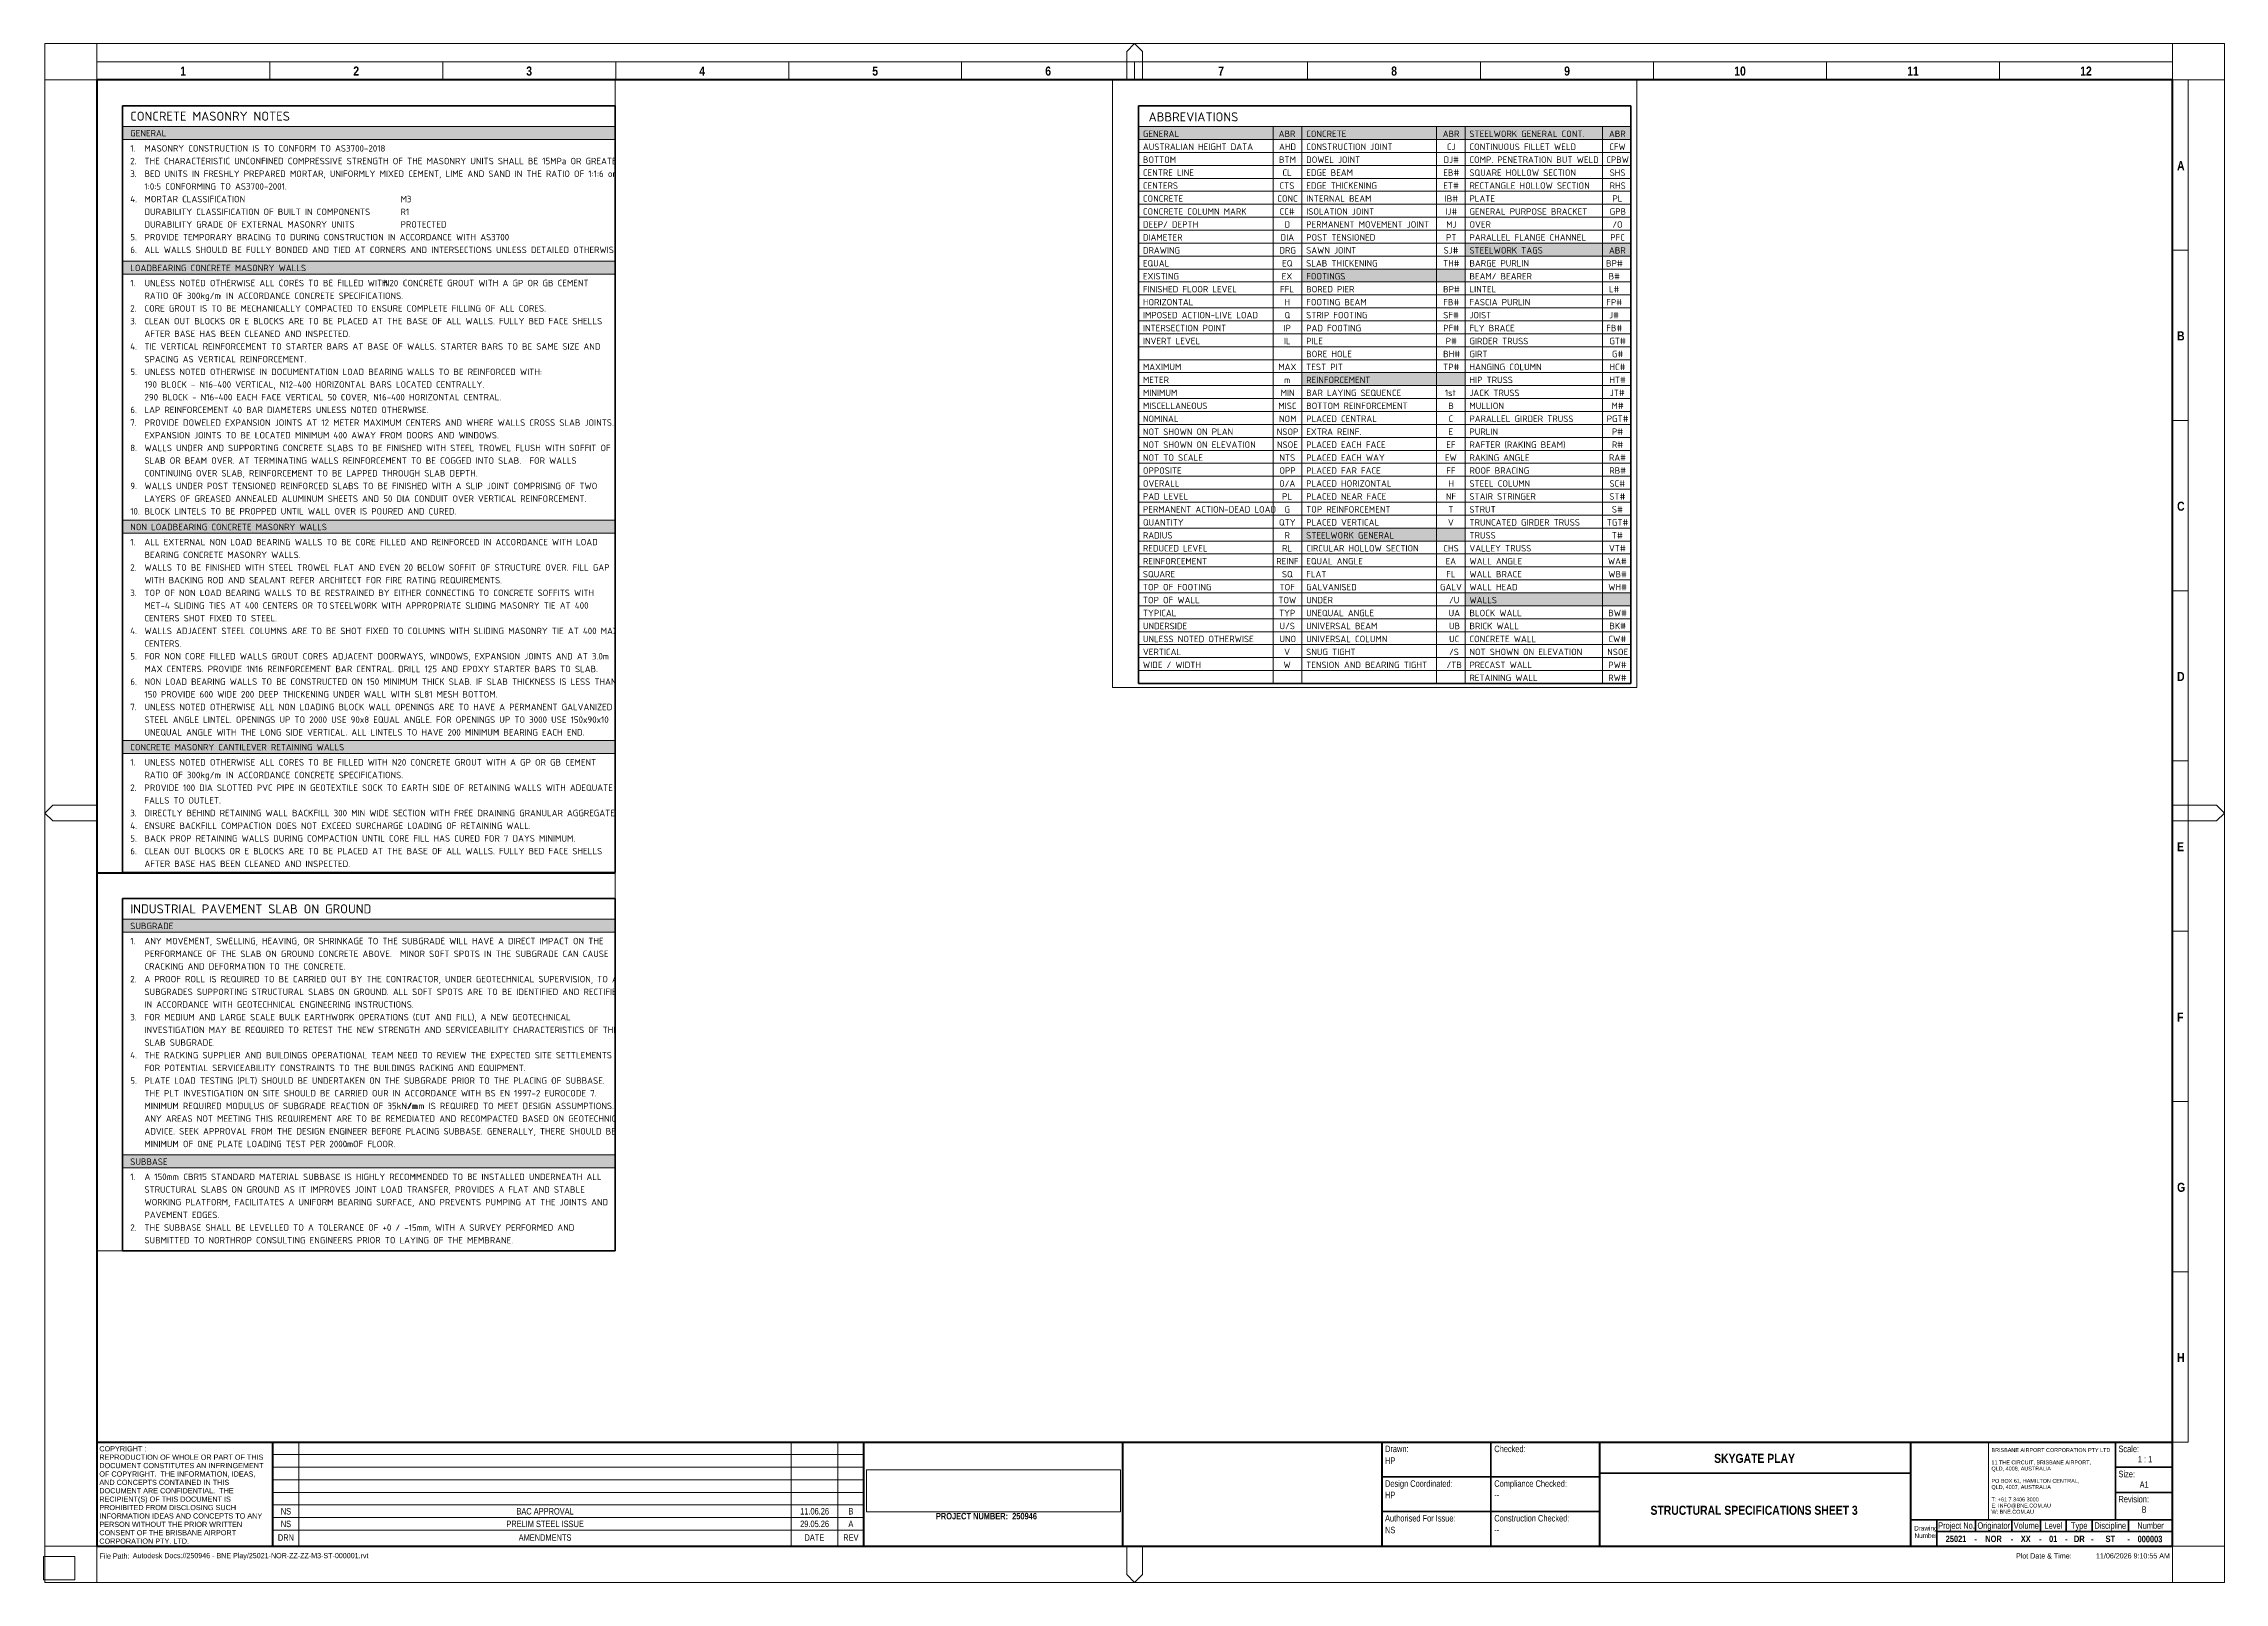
# Paper-space layout 'Layout1' of a CAD drawing. Header units: millimetres. Extents: x 0 to 841, y -1 to 593.
# The model-space entities are those that its viewports show. They can reach past a viewport. Long polylines and large blocks are cut down to what shows.
import ezdxf

# ---------------------------------------------------------------- set-up
doc = ezdxf.new("R2010")
doc.units = ezdxf.units.MM
doc.linetypes.add('Dash', pattern=[7, 5, -2])
for name, color, linetype, lineweight in [('A-000-T_TEXT', 231, 'Continuous', 13), ('A-010-M_LINE', 90, 'Continuous', 13), ('A-010-M_LINE-T', 151, 'Continuous', 13), ('Z-000-P_SCHED', 231, 'Continuous', 13), ('Z-020-M_TITLE_BLOCK', 6, 'Continuous', 18), ('Z-020-M_TITLE_BLOCK_M', 33, 'Continuous', 35), ('Z-020-M_TITLE_BLOCK_T', 151, 'Continuous', 18), ('Z-020-M_TITLE_BLOCK_W', 214, 'Continuous', 70), ('Z-060-M_DETAIL', 92, 'Continuous', 25), ('Z-200_P_REF_PLANE', 111, 'Dash', 13)]:
    doc.layers.add(name, color=color, linetype=linetype, lineweight=lineweight)
doc.layers.add('Z-010_P_VIEWPORT', color=71, linetype='Continuous')
doc.styles.add('Arial', font='arial.ttf', dxfattribs={"height": 2})
doc.styles.add('Arial Narrow', font='ARIALN.TTF', dxfattribs={"height": 2.5})
doc.styles.add('Arial Narrow_1', font='ARIALN.TTF', dxfattribs={"height": 1.8})
doc.styles.add('Arial Narrow_2', font='ARIALN.TTF', dxfattribs={"height": 2})
doc.styles.add('Arial Narrow_B', font='ARIALNB.TTF', dxfattribs={"height": 3.5})
doc.styles.add('Arial Narrow_B_1', font='ARIALNB.TTF', dxfattribs={"height": 2.5})
doc.styles.add('Arial_1', font='arial.ttf', dxfattribs={"height": 1.5})
doc.styles.add('ISOCPEUR', font='isocpeur.ttf', dxfattribs={"height": 2.5})
doc.styles.add('ISOCPEUR_1', font='isocpeur.ttf', dxfattribs={"height": 1.25})
doc.styles.add('ISOCPEUR_B', font='', dxfattribs={"height": 2.5})
doc.styles.add('ISOCPEUR_B_1', font='', dxfattribs={"height": 3.5})
doc.styles.get('ISOCPEUR_B').set_extended_font_data('ISOCPEUR', bold=True)
doc.styles.get('ISOCPEUR_B_1').set_extended_font_data('ISOCPEUR', bold=True)
picture_1 = doc.add_image_def('image1.jpg', size_in_pixel=(1878, 311))
picture_2 = doc.add_image_def('image2.png', size_in_pixel=(3200, 3200))

psp = doc.layouts.get("Layout1")

# ---------------------------------------------------------------- texts
at = {"layer": 'Z-000-P_SCHED', "char_height": 2.5, "attachment_point": 2, "line_spacing_factor": 0.974696, "style": 'Arial Narrow'}
for s, insert, width in [('NS', (93.5, 27.71), 4.7896), ('BAC APPROVAL', (193.5, 27.71), 26.6191), ('11.06.26', (297.5, 27.71), 13.3249), ('B', (311.5, 27.71), 2.3027), ('NS', (93.5, 22.85), 4.7896), ('PRELIM STEEL ISSUE', (193.5, 22.85), 36.0141), ('29.05.26', (297.5, 22.85), 13.3249), ('A', (311.5, 22.85), 2.3027)]:
    psp.add_mtext(s, dxfattribs=dict(at, insert=insert, width=width))
at = {"layer": 'Z-020-M_TITLE_BLOCK', "lineweight": 13, "attachment_point": 1}
for s, insert, char_height, width, style in [('HP', (517.62, 47.24), 2.5, 4.8101, 'Arial Narrow'), ('SKYGATE PLAY', (644.61, 48.63), 3.5, 38.3207, 'Arial Narrow_B'), (' 1 : 1', (807.33, 47.8), 2.5, 7.6962, 'Arial Narrow'), ('HP', (517.62, 34), 2.5, 4.8101, 'Arial Narrow'), ('PROJECT NUMBER:  250946', (344.32, 25.83), 2.5, 47.1392, 'Arial Narrow_B_1'), ('--', (559.78, 34), 2.5, 2.2447, 'Arial Narrow'), ('STRUCTURAL SPECIFICATIONS SHEET 3', (620.05, 28.6), 3.5, 98.1266, 'Arial Narrow_B'), ('B', (809.55, 28.39), 2.5, 2.3249, 'Arial Narrow'), ('NS', (517.62, 20.48), 2.5, 4.8101, 'Arial Narrow'), ('--', (559.78, 20.48), 2.5, 2.2447, 'Arial Narrow'), ('25021', (733.97, 17.06), 2.5, 9.6202, 'Arial Narrow_B_1'), ('NOR', (749.24, 17.06), 2.5, 7.6962, 'Arial Narrow_B_1'), ('XX', (762.93, 17.06), 2.5, 4.6498, 'Arial Narrow_B_1'), ('01', (773.86, 17.06), 2.5, 3.8481, 'Arial Narrow_B_1'), ('DR', (783.44, 17.06), 2.5, 4.9705, 'Arial Narrow_B_1'), ('ST', (795.65, 17.06), 2.5, 4.4894, 'Arial Narrow_B_1'), ('000003', (808.01, 16.99), 2.5, 11.5443, 'Arial Narrow_B_1')]:
    psp.add_mtext(s, dxfattribs=dict(at, insert=insert, char_height=char_height, width=width, style=style))
at = {"layer": 'Z-020-M_TITLE_BLOCK', "lineweight": 13, "char_height": 2, "line_spacing_factor": 0.974696, "style": 'Arial Narrow_2'}
for s, insert, width, attachment_point in [('Autodesk Docs://250946 - BNE Play/25021-NOR-ZZ-ZZ-M3-ST-000001.rvt', (34.39, 10.34), 91.1453, 1), ('11/06/2026 9:10:55 AM', (820.48, 10.26), 28.5151, 3)]:
    psp.add_mtext(s, dxfattribs=dict(at, insert=insert, width=width, attachment_point=attachment_point))

msp = doc.modelspace()

# ---------------------------------------------------------------- texts
at = {"layer": 'A-000-T_TEXT', "color": 7, "lineweight": 18, "attachment_point": 1}
for s, insert, char_height, width, style in [('CONCRETE MASONRY NOTES', (2042.76, 4045.76), 3.5, 74.6371, 'ISOCPEUR_B_1'), ('INDUSTRIAL PAVEMENT SLAB ON GROUND', (2262.76, 4045.76), 3.5, 112.1561, 'ISOCPEUR_B_1'), ('1.', (2042.76, 4032.83), 2.5, 6.6546, 'ISOCPEUR'), ('GENERAL', (2042.76, 4038.68), 2.5, 16.9958, 'ISOCPEUR_B'), ('MASONRY CONSTRUCTION IS TO CONFORM TO AS3700-2018', (2048.25, 4032.83), 2.5, 109.27, 'ISOCPEUR'), ('1.', (2262.76, 4032.83), 2.5, 6.6546, 'ISOCPEUR'), ('SUBGRADE', (2262.76, 4038.68), 2.5, 19.962, 'ISOCPEUR_B'), ('ANY MOVEMENT, SWELLING, HEAVING, OR SHRINKAGE TO THE SUBGRADE WILL HAVE A DIRECT IMPACT ON THE ', (2268.25, 4032.83), 2.5, 208.8396, 'ISOCPEUR'), ('2.', (2042.76, 4027.93), 2.5, 6.6546, 'ISOCPEUR'), ('3.', (2042.76, 4023.04), 2.5, 6.6546, 'ISOCPEUR'), ('THE CHARACTERISTIC UNCONFINED COMPRESSIVE STRENGTH OF THE MASONRY UNITS SHALL BE 15MPa OR GREATER.', (2048.25, 4027.93), 2.5, 216.5358, 'ISOCPEUR'), ('BED UNITS IN FRESHLY PREPARED MORTAR, UNIFORMLY MIXED CEMENT, LIME AND SAND IN THE RATIO OF 1:1:6 or ', (2048.25, 4023.04), 2.5, 213.8902, 'ISOCPEUR'), ('PERFORMANCE OF THE SLAB ON GROUND CONCRETE ABOVE.  MINOR SOFT SPOTS IN THE SUBGRADE CAN CAUSE ', (2268.25, 4027.93), 2.5, 210.5231, 'ISOCPEUR'), ('CRACKING AND DEFORMATION TO THE CONCRETE.', (2268.25, 4023.04), 2.5, 90.3502, 'ISOCPEUR'), ('1:0:5 CONFORMING TO AS3700-2001.', (2048.25, 4018.14), 2.5, 65.1772, 'ISOCPEUR'), ('2.', (2262.76, 4018.14), 2.5, 6.6546, 'ISOCPEUR'), ('A PROOF ROLL IS REQUIRED TO BE CARRIED OUT BY THE CONTRACTOR, UNDER GEOTECHNICAL SUPERVISION, TO ALL ', (2268.25, 4018.14), 2.5, 217.3375, 'ISOCPEUR'), ('4.', (2042.76, 4013.25), 2.5, 6.6546, 'ISOCPEUR'), ('MORTAR CLASSIFICATION ', (2048.25, 4013.25), 2.5, 47.5401, 'ISOCPEUR'), ('DURABILITY CLASSIFICATION OF BUILT IN COMPONENTS ', (2048.25, 4008.35), 2.5, 103.2574, 'ISOCPEUR'), ('^I^I^I^I^I^I^I^I^I^I^I', (2087.47, 4013.25), 2.5, 72.232, 'ISOCPEUR'), ('^I^I^I', (2133.44, 4008.35), 2.5, 16.5148, 'ISOCPEUR'), ('M3', (2147.07, 4013.25), 2.5, 4.8903, 'ISOCPEUR'), ('R1', (2147.07, 4008.35), 2.5, 3.9283, 'ISOCPEUR'), ('SUBGRADES SUPPORTING STRUCTURAL SLABS ON GROUND. ALL SOFT SPOTS ARE TO BE IDENTIFIED AND RECTIFIED ', (2268.25, 4013.25), 2.5, 217.097, 'ISOCPEUR'), ('IN ACCORDANCE WITH GEOTECHNICAL ENGINEERING INSTRUCTIONS.', (2268.25, 4008.35), 2.5, 120.8945, 'ISOCPEUR'), ('5.', (2042.76, 3998.56), 2.5, 6.6546, 'ISOCPEUR'), ('DURABILITY GRADE OF EXTERNAL MASONRY UNITS', (2048.25, 4003.46), 2.5, 94.7595, 'ISOCPEUR'), ('PROVIDE TEMPORARY BRACING TO DURING CONSTRUCTION IN ACCORDANCE WITH AS3700', (2048.25, 3998.56), 2.5, 164.1856, 'ISOCPEUR'), ('^I^I^I^I', (2126.43, 4003.46), 2.5, 25.0126, 'ISOCPEUR'), ('PROTECTED', (2147.07, 4003.46), 2.5, 20.924, 'ISOCPEUR'), ('3.', (2262.76, 4003.46), 2.5, 6.6546, 'ISOCPEUR'), ('FOR MEDIUM AND LARGE SCALE BULK EARTHWORK OPERATIONS (CUT AND FILL), A NEW GEOTECHNICAL ', (2268.25, 4003.46), 2.5, 194.2489, 'ISOCPEUR'), ('INVESTIGATION MAY BE REQUIRED TO RETEST THE NEW STRENGTH AND SERVICEABILITY CHARACTERISTICS OF THE ', (2268.25, 3998.56), 2.5, 216.4556, 'ISOCPEUR'), ('6.', (2042.76, 3993.67), 2.5, 6.6546, 'ISOCPEUR'), ('ALL WALLS SHOULD BE FULLY BONDED AND TIED AT CORNERS AND INTERSECTIONS UNLESS DETAILED OTHERWISE.', (2048.25, 3993.67), 2.5, 214.9324, 'ISOCPEUR'), ('4.', (2262.76, 3988.77), 2.5, 6.6546, 'ISOCPEUR'), ('SLAB SUBGRADE.', (2268.25, 3993.67), 2.5, 31.7468, 'ISOCPEUR'), ('THE RACKING SUPPLIER AND BUILDINGS OPERATIONAL TEAM NEED TO REVIEW THE EXPECTED SITE SETTLEMENTS ', (2268.25, 3988.77), 2.5, 213.329, 'ISOCPEUR'), ('1.', (2042.76, 3980.83), 2.5, 6.6546, 'ISOCPEUR'), ('LOADBEARING CONCRETE MASONRY WALLS', (2042.76, 3986.68), 2.5, 82.2531, 'ISOCPEUR_B'), ('UNLESS NOTED OTHERWISE ALL CORES TO BE FILLED WITH ', (2048.25, 3980.83), 2.5, 111.9156, 'ISOCPEUR'), ('N20', (2140.59, 3980.83), 2.5, 6.9747, 'ISOCPEUR_B'), (' CONCRETE GROUT WITH A GP OR GB CEMENT ', (2146.34, 3980.83), 2.5, 87.1434, 'ISOCPEUR'), ('FOR POTENTIAL SERVICEABILITY CONSTRAINTS TO THE BUILDINGS RACKING AND EQUIPMENT.', (2268.25, 3983.88), 2.5, 171.5611, 'ISOCPEUR'), ('RATIO OF 300kg/m', (2048.25, 3975.93), 2.5, 34.7932, 'ISOCPEUR'), ('3', (2076.96, 3974.93), 1.25, 1.443, 'ISOCPEUR_1'), (' IN ACCORDANCE CONCRETE SPECIFICATIONS. ', (2078.15, 3975.93), 2.5, 83.8565, 'ISOCPEUR'), ('5.', (2262.76, 3978.98), 2.5, 6.6546, 'ISOCPEUR'), ('THE PLT INVESTIGATION ON SITE SHOULD BE CARRIED OUR IN ACCORDANCE WITH BS EN 1997-2 EUROCODE 7. ', (2268.25, 3974.09), 2.5, 205.5527, 'ISOCPEUR'), ('PLATE LOAD TESTING (PLT) SHOULD BE UNDERTAKEN ON THE SUBGRADE PRIOR TO THE PLACING OF SUBBASE.', (2268.25, 3978.98), 2.5, 207.2362, 'ISOCPEUR'), ('2.', (2042.76, 3971.04), 2.5, 6.6546, 'ISOCPEUR'), ('3.', (2042.76, 3966.14), 2.5, 6.6546, 'ISOCPEUR'), ('CORE GROUT IS TO BE MECHANICALLY COMPACTED TO ENSURE COMPLETE FILLING OF ALL CORES.', (2048.25, 3971.04), 2.5, 181.2615, 'ISOCPEUR'), ('CLEAN OUT BLOCKS OR E BLOCKS ARE TO BE PLACED AT THE BASE OF ALL WALLS. FULLY BED FACE SHELLS ', (2048.25, 3966.14), 2.5, 209.962, 'ISOCPEUR'), ('ANY AREAS NOT MEETING THIS REQUIREMENT ARE TO BE REMEDIATED AND RECOMPACTED BASED ON GEOTECHNICAL ', (2268.25, 3964.3), 2.5, 217.3375, 'ISOCPEUR'), ('MINIMUM REQUIRED MODULUS OF SUBGRADE REACTION OF 35kN/m', (2268.25, 3969.19), 2.5, 121.616, 'ISOCPEUR'), ('2', (2368.59, 3968.19), 1.25, 1.443, 'ISOCPEUR_1'), ('/mm IS REQUIRED TO MEET DESIGN ASSUMPTIONS.', (2369.78, 3969.19), 2.5, 92.5949, 'ISOCPEUR'), ('4.', (2042.76, 3956.35), 2.5, 6.6546, 'ISOCPEUR'), ('AFTER BASE HAS BEEN CLEANED AND INSPECTED.', (2048.25, 3961.25), 2.5, 93.3164, 'ISOCPEUR'), ('TIE VERTICAL REINFORCEMENT TO STARTER BARS AT BASE OF WALLS. STARTER BARS TO BE SAME SIZE AND ', (2048.25, 3956.35), 2.5, 209.7215, 'ISOCPEUR'), ('ADVICE. SEEK APPROVAL FROM THE DESIGN ENGINEER BEFORE PLACING SUBBASE. GENERALLY, THERE SHOULD BE A ', (2268.25, 3959.4), 2.5, 217.3375, 'ISOCPEUR'), ('SPACING AS VERTICAL REINFORCEMENT.', (2048.25, 3951.46), 2.5, 73.4346, 'ISOCPEUR'), ('SUBBASE', (2262.76, 3947.68), 2.5, 17.4768, 'ISOCPEUR_B'), ('MINIMUM OF ONE PLATE LOADING TEST PER 2000m', (2268.25, 3954.51), 2.5, 94.1983, 'ISOCPEUR'), ('2', (2345.97, 3953.51), 1.25, 1.443, 'ISOCPEUR_1'), (' OF FLOOR.', (2347.16, 3954.51), 2.5, 20.6835, 'ISOCPEUR'), ('5.', (2042.76, 3946.56), 2.5, 6.6546, 'ISOCPEUR'), ('190 BLOCK - N16-400 VERTICAL, N12-400 HORIZONTAL BARS LOCATED CENTRALLY.', (2048.25, 3941.67), 2.5, 156.0084, 'ISOCPEUR'), ('UNLESS NOTED OTHERWISE IN DOCUMENTATION LOAD BEARING WALLS TO BE REINFORCED WITH:', (2048.25, 3946.56), 2.5, 178.616, 'ISOCPEUR'), ('1.', (2262.76, 3941.83), 2.5, 6.6546, 'ISOCPEUR'), ('A ', (2268.25, 3941.83), 2.5, 4.5696, 'ISOCPEUR'), ('150mm', (2272.02, 3941.83), 2.5, 11.7046, 'ISOCPEUR_B'), (' CBR15 STANDARD MATERIAL SUBBASE IS HIGHLY RECOMMENDED TO BE INSTALLED UNDERNEATH ALL ', (2281.68, 3941.83), 2.5, 192.0843, 'ISOCPEUR'), ('ABBREVIATIONS', (2483.92, 3944.29), 3.5, 42.2489, 'ISOCPEUR_B_1'), ('6.', (2042.76, 3931.88), 2.5, 6.6546, 'ISOCPEUR'), ('290 BLOCK - N16-400 EACH FACE VERTICAL 50 COVER, N16-400 HORIZONTAL CENTRAL.', (2048.25, 3936.77), 2.5, 163.9451, 'ISOCPEUR'), ('LAP REINFORCEMENT 40 BAR DIAMETERS UNLESS NOTED OTHERWISE.', (2048.25, 3931.88), 2.5, 128.6708, 'ISOCPEUR'), ('STRUCTURAL SLABS ON GROUND AS IT IMPROVES JOINT LOAD TRANSFER, PROVIDES A FLAT AND STABLE ', (2268.25, 3936.93), 2.5, 200.9831, 'ISOCPEUR'), ('WORKING PLATFORM, FACILITATES A UNIFORM BEARING SURFACE, AND PREVENTS PUMPING AT THE JOINTS AND ', (2268.25, 3932.04), 2.5, 210.8438, 'ISOCPEUR'), ('AUSTRALIAN HEIGHT DATA', (2481.74, 3932.26), 2.5, 49.865, 'ISOCPEUR'), ('GENERAL', (2481.74, 3937.26), 2.5, 16.9958, 'ISOCPEUR_B'), ('ABR', (2534.13, 3937.26), 2.5, 7.7764, 'ISOCPEUR_B'), ('AHD', (2534.26, 3932.26), 2.5, 7.5359, 'ISOCPEUR'), ('CONCRETE', (2544.74, 3937.26), 2.5, 18.9198, 'ISOCPEUR_B'), ('CONSTRUCTION JOINT', (2544.74, 3932.26), 2.5, 38.6413, 'ISOCPEUR'), ('ABR', (2597.44, 3937.26), 2.5, 7.7764, 'ISOCPEUR_B'), ('CJ', (2599.03, 3932.26), 2.5, 4.0084, 'ISOCPEUR'), ('STEELWORK GENERAL CONT.', (2607.74, 3937.26), 2.5, 54.1139, 'ISOCPEUR_B'), ('CONTINUOUS FILLET WELD', (2607.74, 3932.26), 2.5, 48.0211, 'ISOCPEUR'), ('ABR', (2661.58, 3937.26), 2.5, 7.7764, 'ISOCPEUR_B'), ('CFW', (2661.65, 3932.26), 2.5, 7.6962, 'ISOCPEUR'), ('7.', (2042.76, 3926.98), 2.5, 6.6546, 'ISOCPEUR'), ('PROVIDE DOWELED EXPANSION JOINTS AT 12 METER MAXIMUM CENTERS AND WHERE WALLS CROSS SLAB JOINTS. ', (2048.25, 3926.98), 2.5, 214.2911, 'ISOCPEUR'), ('EXPANSION JOINTS TO BE LOCATED MINIMUM 400 AWAY FROM DOORS AND WINDOWS.', (2048.25, 3922.09), 2.5, 159.3755, 'ISOCPEUR'), ('2.', (2262.76, 3922.25), 2.5, 6.6546, 'ISOCPEUR'), ('THE SUBBASE SHALL BE LEVELLED TO A TOLERANCE OF +0 / -15mm, WITH A SURVEY PERFORMED AND ', (2268.25, 3922.25), 2.5, 197.135, 'ISOCPEUR'), ('PAVEMENT EDGES. ', (2268.25, 3927.14), 2.5, 35.8354, 'ISOCPEUR'), ('BOTTOM', (2481.74, 3927.26), 2.5, 14.751, 'ISOCPEUR'), ('CENTRE LINE', (2481.74, 3922.26), 2.5, 23.1688, 'ISOCPEUR'), ('BTM', (2534.26, 3927.26), 2.5, 7.5359, 'ISOCPEUR'), ('CL', (2535.59, 3922.26), 2.5, 4.3291, 'ISOCPEUR'), ('DOWEL JOINT', (2544.74, 3927.26), 2.5, 24.2911, 'ISOCPEUR'), ('EDGE BEAM', (2544.74, 3922.26), 2.5, 21.0042, 'ISOCPEUR'), ('EB#', (2597.64, 3922.26), 2.5, 7.2954, 'ISOCPEUR'), ('DJ#', (2597.77, 3927.26), 2.5, 6.9747, 'ISOCPEUR'), ('SQUARE HOLLOW SECTION', (2607.74, 3922.26), 2.5, 47.9409, 'ISOCPEUR'), ('COMP. PENETRATION BUT WELD', (2607.74, 3927.26), 2.5, 58.2025, 'ISOCPEUR'), ('CPBW', (2660.52, 3927.26), 2.5, 10.3418, 'ISOCPEUR'), ('SHS', (2661.84, 3922.26), 2.5, 7.2152, 'ISOCPEUR'), ('8.', (2042.76, 3917.19), 2.5, 6.6546, 'ISOCPEUR'), ('WALLS UNDER AND SUPPORTING CONCRETE SLABS TO BE FINISHED WITH STEEL TROWEL FLUSH WITH SOFFIT OF ', (2048.25, 3917.19), 2.5, 212.5274, 'ISOCPEUR'), ('SUBMITTED TO NORTHROP CONSULTING ENGINEERS PRIOR TO LAYING OF THE MEMBRANE.', (2268.25, 3917.35), 2.5, 164.9071, 'ISOCPEUR'), ('CENTERS', (2481.74, 3917.26), 2.5, 16.1139, 'ISOCPEUR'), ('CTS', (2534.46, 3917.26), 2.5, 6.9747, 'ISOCPEUR'), ('EDGE THICKENING', (2544.74, 3917.26), 2.5, 31.5063, 'ISOCPEUR'), ('ET#', (2597.64, 3917.26), 2.5, 7.2954, 'ISOCPEUR'), ('RECTANGLE HOLLOW SECTION', (2607.74, 3917.26), 2.5, 54.4346, 'ISOCPEUR'), ('RHS', (2661.84, 3917.26), 2.5, 7.2152, 'ISOCPEUR'), ('SLAB OR BEAM OVER. AT TERMINATING WALLS REINFORCEMENT TO BE COGGED INTO SLAB.  FOR WALLS ', (2048.25, 3912.3), 2.5, 197.0548, 'ISOCPEUR'), ('CONTINUING OVER SLAB, REINFORCEMENT TO BE LAPPED THROUGH SLAB DEPTH.', (2048.25, 3907.4), 2.5, 149.5147, 'ISOCPEUR'), ('CONCRETE', (2481.74, 3912.26), 2.5, 18.2785, 'ISOCPEUR'), ('CONCRETE COLUMN MARK', (2481.74, 3907.26), 2.5, 46.4979, 'ISOCPEUR'), ('CONC', (2533.6, 3912.26), 2.5, 9.1392, 'ISOCPEUR'), ('CC#', (2534.46, 3907.26), 2.5, 7.0549, 'ISOCPEUR'), ('INTERNAL BEAM', (2544.74, 3912.26), 2.5, 29.4219, 'ISOCPEUR'), ('ISOLATION JOINT', (2544.74, 3907.26), 2.5, 30.4641, 'ISOCPEUR'), ('IB#', (2598.17, 3912.26), 2.5, 6.0127, 'ISOCPEUR'), ('IJ#', (2598.44, 3907.26), 2.5, 5.4515, 'ISOCPEUR'), ('PLATE', (2607.74, 3912.26), 2.5, 11.865, 'ISOCPEUR'), ('GENERAL PURPOSE BRACKET', (2607.74, 3907.26), 2.5, 53.3924, 'ISOCPEUR'), ('GPB', (2661.84, 3907.26), 2.5, 7.2152, 'ISOCPEUR'), ('PL', (2662.9, 3912.26), 2.5, 4.5696, 'ISOCPEUR'), ('9.', (2042.76, 3902.51), 2.5, 6.6546, 'ISOCPEUR'), ('WALLS UNDER POST TENSIONED REINFORCED SLABS TO BE FINISHED WITH A SLIP JOINT COMPRISING OF TWO ', (2048.25, 3902.51), 2.5, 205.5527, 'ISOCPEUR'), ('LAYERS OF GREASED ANNEALED ALUMINUM SHEETS AND 50 DIA CONDUIT OVER VERTICAL REINFORCEMENT.', (2048.25, 3897.61), 2.5, 199.54, 'ISOCPEUR'), ('DEEP/ DEPTH', (2481.74, 3902.26), 2.5, 24.9325, 'ISOCPEUR'), ('DIAMETER', (2481.74, 3897.26), 2.5, 17.8776, 'ISOCPEUR'), ('DIA', (2534.86, 3897.26), 2.5, 6.0127, 'ISOCPEUR'), ('D', (2536.38, 3902.26), 2.5, 2.4051, 'ISOCPEUR'), ('PERMANENT MOVEMENT JOINT', (2544.74, 3902.26), 2.5, 55.1561, 'ISOCPEUR'), ('POST TENSIONED', (2544.74, 3897.26), 2.5, 31.1055, 'ISOCPEUR'), ('PT', (2598.7, 3897.26), 2.5, 4.8101, 'ISOCPEUR'), ('MJ', (2598.77, 3902.26), 2.5, 4.5696, 'ISOCPEUR'), ('OVER', (2607.74, 3902.26), 2.5, 9.7004, 'ISOCPEUR'), ('PARALLEL FLANGE CHANNEL', (2607.74, 3897.26), 2.5, 53.0717, 'ISOCPEUR'), ('PFC', (2662.04, 3897.26), 2.5, 6.7342, 'ISOCPEUR'), ('/O', (2662.9, 3902.26), 2.5, 4.5696, 'ISOCPEUR'), ('10.', (2042.76, 3892.72), 2.5, 6.6546, 'ISOCPEUR'), ('BLOCK LINTELS TO BE PROPPED UNTIL WALL OVER IS POURED AND CURED.', (2048.25, 3892.72), 2.5, 140.2151, 'ISOCPEUR'), ('DRAWING', (2481.74, 3892.26), 2.5, 16.5949, 'ISOCPEUR'), ('DRG', (2534.4, 3892.26), 2.5, 7.2152, 'ISOCPEUR'), ('SAWN JOINT', (2544.74, 3892.26), 2.5, 22.6878, 'ISOCPEUR'), ('SJ#', (2597.77, 3892.26), 2.5, 6.9747, 'ISOCPEUR'), ('STEELWORK TAGS', (2607.74, 3892.26), 2.5, 34.7932, 'ISOCPEUR_B'), ('ABR', (2661.58, 3892.26), 2.5, 7.7764, 'ISOCPEUR_B'), ('1.', (2042.76, 3880.83), 2.5, 6.6546, 'ISOCPEUR'), ('NON LOADBEARING CONCRETE MASONRY WALLS', (2042.76, 3886.68), 2.5, 91.6329, 'ISOCPEUR_B'), ('ALL EXTERNAL NON LOAD BEARING WALLS TO BE CORE FILLED AND REINFORCED IN ACCORDANCE WITH LOAD ', (2048.25, 3880.83), 2.5, 206.194, 'ISOCPEUR'), ('EQUAL', (2481.74, 3887.26), 2.5, 11.865, 'ISOCPEUR'), ('EXISTING', (2481.74, 3882.26), 2.5, 16.2743, 'ISOCPEUR'), ('EX', (2535.32, 3882.26), 2.5, 4.8903, 'ISOCPEUR'), ('EQ', (2535.45, 3887.26), 2.5, 4.5696, 'ISOCPEUR'), ('SLAB THICKENING', (2544.74, 3887.26), 2.5, 32.0675, 'ISOCPEUR'), ('FOOTINGS', (2544.74, 3882.26), 2.5, 18.1181, 'ISOCPEUR_B'), ('TH#', (2597.58, 3887.26), 2.5, 7.5359, 'ISOCPEUR'), ('BARGE PURLIN', (2607.74, 3887.26), 2.5, 26.616, 'ISOCPEUR'), ('BEAM/ BEARER', (2607.74, 3882.26), 2.5, 28.2996, 'ISOCPEUR'), ('BP#', (2660.46, 3887.26), 2.5, 7.5359, 'ISOCPEUR'), ('B#', (2661.45, 3882.26), 2.5, 5.1308, 'ISOCPEUR'), ('2.', (2042.76, 3871.04), 2.5, 6.6546, 'ISOCPEUR'), ('WALLS TO BE FINISHED WITH STEEL TROWEL FLAT AND EVEN 20 BELOW SOFFIT OF STRUCTURE OVER. FILL GAP ', (2048.25, 3871.04), 2.5, 213.329, 'ISOCPEUR'), ('BEARING CONCRETE MASONRY WALLS.', (2048.25, 3875.93), 2.5, 70.7088, 'ISOCPEUR'), ('FINISHED FLOOR LEVEL', (2481.74, 3877.26), 2.5, 42.3291, 'ISOCPEUR'), ('HORIZONTAL', (2481.74, 3872.26), 2.5, 22.6076, 'ISOCPEUR'), ('FFL', (2534.66, 3877.26), 2.5, 6.4937, 'ISOCPEUR'), ('H', (2536.38, 3872.26), 2.5, 2.4051, 'ISOCPEUR'), ('BORED PIER', (2544.74, 3877.26), 2.5, 21.4852, 'ISOCPEUR'), ('FOOTING BEAM', (2544.74, 3872.26), 2.5, 26.9367, 'ISOCPEUR'), ('BP#', (2597.58, 3877.26), 2.5, 7.5359, 'ISOCPEUR'), ('FB#', (2597.64, 3872.26), 2.5, 7.2954, 'ISOCPEUR'), ('LINTEL', (2607.74, 3877.26), 2.5, 12.1857, 'ISOCPEUR'), ('FASCIA PURLIN', (2607.74, 3872.26), 2.5, 27.5781, 'ISOCPEUR'), ('FP#', (2660.53, 3872.26), 2.5, 7.2954, 'ISOCPEUR'), ('L#', (2661.52, 3877.26), 2.5, 4.8903, 'ISOCPEUR'), ('WITH BACKING ROD AND SEALANT REFER ARCHITECT FOR FIRE RATING REQUIREMENTS.', (2048.25, 3866.14), 2.5, 161.2995, 'ISOCPEUR'), ('IMPOSED ACTION-LIVE LOAD', (2481.74, 3867.26), 2.5, 51.8692, 'ISOCPEUR'), ('Q', (2536.38, 3867.26), 2.5, 2.4051, 'ISOCPEUR'), ('STRIP FOOTING', (2544.74, 3867.26), 2.5, 27.4177, 'ISOCPEUR'), ('SF#', (2597.64, 3867.26), 2.5, 7.2954, 'ISOCPEUR'), ('JOIST', (2607.74, 3867.26), 2.5, 9.9409, 'ISOCPEUR'), ('J#', (2661.65, 3867.26), 2.5, 4.5696, 'ISOCPEUR'), ('3.', (2042.76, 3861.25), 2.5, 6.6546, 'ISOCPEUR'), ('TOP OF NON LOAD BEARING WALLS TO BE RESTRAINED BY EITHER CONNECTING TO CONCRETE SOFFITS WITH ', (2048.25, 3861.25), 2.5, 204.5105, 'ISOCPEUR'), ('MET-4 SLIDING TIES AT 400 CENTERS OR TO', (2048.25, 3856.35), 2.5, 83.7763, 'ISOCPEUR'), ('^I', (2117.37, 3856.35), 2.5, 2.7257, 'ISOCPEUR'), ('STEELWORK WITH APPROPRIATE SLIDING MASONRY TIE AT 400 ', (2119.62, 3856.35), 2.5, 119.6919, 'ISOCPEUR'), ('INTERSECTION POINT', (2481.74, 3862.26), 2.5, 37.4388, 'ISOCPEUR'), ('INVERT LEVEL', (2481.74, 3857.26), 2.5, 26.2152, 'ISOCPEUR'), ('IP', (2535.98, 3862.26), 2.5, 3.2869, 'ISOCPEUR'), ('IL', (2536.12, 3857.26), 2.5, 3.0464, 'ISOCPEUR'), ('PAD FOOTING', (2544.74, 3862.26), 2.5, 24.4515, 'ISOCPEUR'), ('PILE', (2544.74, 3857.26), 2.5, 7.616, 'ISOCPEUR'), ('PF#', (2597.64, 3862.26), 2.5, 7.2954, 'ISOCPEUR'), ('P#', (2598.57, 3857.26), 2.5, 5.1308, 'ISOCPEUR'), ('FLY BRACE', (2607.74, 3862.26), 2.5, 20.7637, 'ISOCPEUR'), ('GIRDER TRUSS', (2607.74, 3857.26), 2.5, 26.5359, 'ISOCPEUR'), ('FB#', (2660.53, 3862.26), 2.5, 7.2954, 'ISOCPEUR'), ('GT#', (2661.71, 3857.26), 2.5, 7.5359, 'ISOCPEUR'), ('4.', (2042.76, 3846.56), 2.5, 6.6546, 'ISOCPEUR'), ('WALLS ADJACENT STEEL COLUMNS ARE TO BE SHOT FIXED TO COLUMNS WITH SLIDING MASONRY TIE AT 400 MAX ', (2048.25, 3846.56), 2.5, 215.4936, 'ISOCPEUR'), ('CENTERS SHOT FIXED TO STEEL. ', (2048.25, 3851.46), 2.5, 62.2911, 'ISOCPEUR'), ('MAXIMUM', (2481.74, 3847.26), 2.5, 16.9156, 'ISOCPEUR'), ('MAX', (2534, 3847.26), 2.5, 8.1772, 'ISOCPEUR'), ('TEST PIT', (2544.74, 3847.26), 2.5, 16.9156, 'ISOCPEUR'), ('BORE HOLE', (2544.74, 3852.26), 2.5, 20.3629, 'ISOCPEUR'), ('TP#', (2597.58, 3847.26), 2.5, 7.5359, 'ISOCPEUR'), ('BH#', (2597.58, 3852.26), 2.5, 7.5359, 'ISOCPEUR'), ('GIRT', (2607.74, 3852.26), 2.5, 8.097, 'ISOCPEUR'), ('HANGING COLUMN', (2607.74, 3847.26), 2.5, 31.7468, 'ISOCPEUR'), ('HC#', (2661.78, 3847.26), 2.5, 7.2954, 'ISOCPEUR'), ('G#', (2662.7, 3852.26), 2.5, 5.1308, 'ISOCPEUR'), ('CENTERS. ', (2048.25, 3841.67), 2.5, 18.8397, 'ISOCPEUR'), ('METER', (2481.74, 3842.26), 2.5, 11.865, 'ISOCPEUR'), ('MINIMUM', (2481.74, 3837.26), 2.5, 14.751, 'ISOCPEUR'), ('MIN', (2534.86, 3837.26), 2.5, 6.0127, 'ISOCPEUR'), ('m', (2536.25, 3842.26), 2.5, 2.7257, 'ISOCPEUR'), ('REINFORCEMENT', (2544.74, 3842.26), 2.5, 29.9029, 'ISOCPEUR_B'), ('BAR LAYING SEQUENCE', (2544.74, 3837.26), 2.5, 42.8101, 'ISOCPEUR'), ('1st', (2598.26, 3837.26), 2.5, 5.5316, 'ISOCPEUR'), ('JACK TRUSS', (2607.74, 3837.26), 2.5, 23.0084, 'ISOCPEUR'), ('HIP TRUSS', (2607.74, 3842.26), 2.5, 19.5612, 'ISOCPEUR'), ('HT#', (2661.71, 3842.26), 2.5, 7.5359, 'ISOCPEUR'), ('JT#', (2661.91, 3837.26), 2.5, 6.9747, 'ISOCPEUR'), ('5.', (2042.76, 3836.77), 2.5, 6.6546, 'ISOCPEUR'), ('FOR NON CORE FILLED WALLS GROUT CORES ADJACENT DOORWAYS, WINDOWS, EXPANSION JOINTS AND AT 3.0m ', (2048.25, 3836.77), 2.5, 211.8058, 'ISOCPEUR'), ('MAX CENTERS. PROVIDE 1N16 REINFORCEMENT BAR CENTRAL. DRILL 125 AND EPOXY STARTER BARS TO SLAB.', (2048.25, 3831.88), 2.5, 205.7932, 'ISOCPEUR'), ('MISCELLANEOUS', (2481.74, 3832.26), 2.5, 29.1814, 'ISOCPEUR'), ('MISC', (2534, 3832.26), 2.5, 8.1772, 'ISOCPEUR'), ('BOTTOM REINFORCEMENT', (2544.74, 3832.26), 2.5, 45.4557, 'ISOCPEUR'), ('B', (2599.58, 3832.26), 2.5, 2.4051, 'ISOCPEUR'), ('MULLION', (2607.74, 3832.26), 2.5, 15.1519, 'ISOCPEUR'), ('M#', (2662.57, 3832.26), 2.5, 5.4515, 'ISOCPEUR'), ('6.', (2042.76, 3826.98), 2.5, 6.6546, 'ISOCPEUR'), ('150 PROVIDE 600 WIDE 200 DEEP THICKENING UNDER WALL WITH SL81 MESH BOTTOM.', (2048.25, 3822.09), 2.5, 159.6961, 'ISOCPEUR'), ('NON LOAD BEARING WALLS TO BE CONSTRUCTED ON 150 MINIMUM THICK SLAB. IF SLAB THICKNESS IS LESS THAN ', (2048.25, 3826.98), 2.5, 214.4514, 'ISOCPEUR'), ('NOMINAL', (2481.74, 3827.26), 2.5, 15.7131, 'ISOCPEUR'), ('NOT SHOWN ON PLAN', (2481.74, 3822.26), 2.5, 40.2447, 'ISOCPEUR'), ('NSOP', (2533.4, 3822.26), 2.5, 9.6203, 'ISOCPEUR'), ('NOM', (2534.26, 3827.26), 2.5, 7.5359, 'ISOCPEUR'), ('PLACED CENTRAL', (2544.74, 3827.26), 2.5, 32.308, 'ISOCPEUR'), ('EXTRA REINF.', (2544.74, 3822.26), 2.5, 25.173, 'ISOCPEUR'), ('C', (2599.64, 3827.26), 2.5, 2.1646, 'ISOCPEUR'), ('E', (2599.64, 3822.26), 2.5, 2.1646, 'ISOCPEUR'), ('PARALLEL GIRDER TRUSS', (2607.74, 3827.26), 2.5, 47.2996, 'ISOCPEUR'), ('PURLIN', (2607.74, 3822.26), 2.5, 12.6667, 'ISOCPEUR'), ('PGT#', (2660.72, 3827.26), 2.5, 9.9409, 'ISOCPEUR'), ('P#', (2662.7, 3822.26), 2.5, 5.1308, 'ISOCPEUR'), ('7.', (2042.76, 3817.19), 2.5, 6.6546, 'ISOCPEUR'), ('STEEL ANGLE LINTEL. OPENINGS UP TO 2000 USE 90x8 EQUAL ANGLE. FOR OPENINGS UP TO 3000 USE 150x90x10 ', (2048.25, 3812.3), 2.5, 213.329, 'ISOCPEUR'), ('UNLESS NOTED OTHERWISE ALL NON LOADING BLOCK WALL OPENINGS ARE TO HAVE A PERMANENT GALVANIZED ', (2048.25, 3817.19), 2.5, 212.7679, 'ISOCPEUR'), ('NOT SHOWN ON ELEVATION', (2481.74, 3817.26), 2.5, 50.5865, 'ISOCPEUR'), ('NOT TO SCALE', (2481.74, 3812.26), 2.5, 27.3375, 'ISOCPEUR'), ('NSOE', (2533.47, 3817.26), 2.5, 9.3797, 'ISOCPEUR'), ('NTS', (2534.4, 3812.26), 2.5, 7.2152, 'ISOCPEUR'), ('PLACED EACH FACE', (2544.74, 3817.26), 2.5, 36.3966, 'ISOCPEUR'), ('PLACED EACH WAY', (2544.74, 3812.26), 2.5, 35.9958, 'ISOCPEUR'), ('^I', (2574.77, 3817.26), 2.5, 3.5274, 'ISOCPEUR'), ('EW', (2598.26, 3812.26), 2.5, 5.5316, 'ISOCPEUR'), ('EF', (2598.78, 3817.26), 2.5, 4.3291, 'ISOCPEUR'), ('RAFTER (RAKING BEAM)', (2607.74, 3817.26), 2.5, 43.6118, 'ISOCPEUR'), ('RAKING ANGLE', (2607.74, 3812.26), 2.5, 26.9367, 'ISOCPEUR'), ('RA#', (2661.58, 3812.26), 2.5, 7.8565, 'ISOCPEUR'), ('R#', (2662.7, 3817.26), 2.5, 5.1308, 'ISOCPEUR'), ('UNEQUAL ANGLE WITH THE LONG SIDE VERTICAL. ALL LINTELS TO HAVE 200 MINIMUM BEARING EACH END. ', (2048.25, 3807.4), 2.5, 200.2615, 'ISOCPEUR'), ('OPPOSITE', (2481.74, 3807.26), 2.5, 17.4768, 'ISOCPEUR'), ('OPP', (2534.4, 3807.26), 2.5, 7.2152, 'ISOCPEUR'), ('PLACED FAR FACE', (2544.74, 3807.26), 2.5, 34.2321, 'ISOCPEUR'), ('FF', (2598.78, 3807.26), 2.5, 4.3291, 'ISOCPEUR'), ('ROOF BRACING', (2607.74, 3807.26), 2.5, 26.616, 'ISOCPEUR'), ('RB#', (2661.71, 3807.26), 2.5, 7.5359, 'ISOCPEUR'), ('1.', (2042.76, 3795.83), 2.5, 6.6546, 'ISOCPEUR'), ('CONCRETE MASONRY CANTILEVER RETAINING WALLS', (2042.76, 3801.68), 2.5, 100.6118, 'ISOCPEUR_B'), ('UNLESS NOTED OTHERWISE ALL CORES TO BE FILLED WITH N20 CONCRETE GROUT WITH A GP OR GB CEMENT ', (2048.25, 3795.83), 2.5, 205.7932, 'ISOCPEUR'), ('OVERALL', (2481.74, 3802.26), 2.5, 16.7553, 'ISOCPEUR'), ('PAD LEVEL', (2481.74, 3797.26), 2.5, 20.7637, 'ISOCPEUR'), ('O/A', (2534.33, 3802.26), 2.5, 7.2954, 'ISOCPEUR'), ('PL', (2535.45, 3797.26), 2.5, 4.5696, 'ISOCPEUR'), ('PLACED HORIZONTAL', (2544.74, 3802.26), 2.5, 38.481, 'ISOCPEUR'), ('PLACED NEAR FACE', (2544.74, 3797.26), 2.5, 36.6371, 'ISOCPEUR'), ('NF', (2598.65, 3797.26), 2.5, 4.5696, 'ISOCPEUR'), ('H', (2599.58, 3802.26), 2.5, 2.4051, 'ISOCPEUR'), ('STEEL COLUMN', (2607.74, 3802.26), 2.5, 27.4177, 'ISOCPEUR'), ('STAIR STRINGER', (2607.74, 3797.26), 2.5, 30.1435, 'ISOCPEUR'), ('ST#', (2661.71, 3797.26), 2.5, 7.5359, 'ISOCPEUR'), ('SC#', (2661.78, 3802.26), 2.5, 7.2954, 'ISOCPEUR'), ('RATIO OF 300kg/m', (2048.25, 3790.93), 2.5, 34.7932, 'ISOCPEUR'), ('3', (2076.96, 3789.93), 1.25, 1.443, 'ISOCPEUR_1'), (' IN ACCORDANCE CONCRETE SPECIFICATIONS. ', (2078.15, 3790.93), 2.5, 83.8565, 'ISOCPEUR'), ('PERMANENT ACTION-DEAD LOAD', (2481.74, 3792.26), 2.5, 60.0464, 'ISOCPEUR'), ('QUANTITY', (2481.74, 3787.26), 2.5, 18.3586, 'ISOCPEUR'), ('QTY', (2534.26, 3787.26), 2.5, 7.5359, 'ISOCPEUR'), ('G', (2536.38, 3792.26), 2.5, 2.4051, 'ISOCPEUR'), ('TOP REINFORCEMENT', (2544.74, 3792.26), 2.5, 37.9198, 'ISOCPEUR'), ('PLACED VERTICAL', (2544.74, 3787.26), 2.5, 33.5105, 'ISOCPEUR'), ('V', (2599.45, 3787.26), 2.5, 2.7257, 'ISOCPEUR'), ('T', (2599.58, 3792.26), 2.5, 2.4051, 'ISOCPEUR'), ('STRUT', (2607.74, 3792.26), 2.5, 12.0253, 'ISOCPEUR'), ('TRUNCATED GIRDER TRUSS', (2607.74, 3787.26), 2.5, 49.865, 'ISOCPEUR'), ('TGT#', (2660.72, 3787.26), 2.5, 9.9409, 'ISOCPEUR'), ('S#', (2662.7, 3792.26), 2.5, 5.1308, 'ISOCPEUR'), ('2.', (2042.76, 3786.04), 2.5, 6.6546, 'ISOCPEUR'), ('PROVIDE 100 DIA SLOTTED PVC PIPE IN GEOTEXTILE SOCK TO EARTH SIDE OF RETAINING WALLS WITH ADEQUATE ', (2048.25, 3786.04), 2.5, 213.9704, 'ISOCPEUR'), ('FALLS TO OUTLET.', (2048.25, 3781.14), 2.5, 34.9536, 'ISOCPEUR'), ('RADIUS', (2481.74, 3782.26), 2.5, 13.2278, 'ISOCPEUR'), ('R', (2536.38, 3782.26), 2.5, 2.4051, 'ISOCPEUR'), ('STEELWORK GENERAL', (2544.74, 3782.26), 2.5, 41.5274, 'ISOCPEUR_B'), ('TRUSS', (2607.74, 3782.26), 2.5, 12.0253, 'ISOCPEUR'), ('T#', (2662.7, 3782.26), 2.5, 5.1308, 'ISOCPEUR'), ('3.', (2042.76, 3776.25), 2.5, 6.6546, 'ISOCPEUR'), ('4.', (2042.76, 3771.35), 2.5, 6.6546, 'ISOCPEUR'), ('DIRECTLY BEHIND RETAINING WALL BACKFILL 300 MIN WIDE SECTION WITH FREE DRAINING GRANULAR AGGREGATE.', (2048.25, 3776.25), 2.5, 213.0885, 'ISOCPEUR'), ('ENSURE BACKFILL COMPACTION DOES NOT EXCEED SURCHARGE LOADING OF RETAINING WALL.', (2048.25, 3771.35), 2.5, 173.9662, 'ISOCPEUR'), ('REDUCED LEVEL', (2481.74, 3777.26), 2.5, 29.3418, 'ISOCPEUR'), ('REINFORCEMENT', (2481.74, 3772.26), 2.5, 28.8607, 'ISOCPEUR'), ('REINF', (2533.21, 3772.26), 2.5, 10.0211, 'ISOCPEUR'), ('RL', (2535.45, 3777.26), 2.5, 4.5696, 'ISOCPEUR'), ('CIRCULAR HOLLOW SECTION', (2544.74, 3777.26), 2.5, 50.7468, 'ISOCPEUR'), ('EQUAL ANGLE', (2544.74, 3772.26), 2.5, 25.5738, 'ISOCPEUR'), ('CHS', (2597.66, 3777.26), 2.5, 6.9747, 'ISOCPEUR'), ('EA', (2598.52, 3772.26), 2.5, 4.8903, 'ISOCPEUR'), ('VALLEY TRUSS', (2607.74, 3777.26), 2.5, 28.5401, 'ISOCPEUR'), ('WALL ANGLE', (2607.74, 3772.26), 2.5, 24.1308, 'ISOCPEUR'), ('WA#', (2661.18, 3772.26), 2.5, 8.8186, 'ISOCPEUR'), ('VT#', (2661.58, 3777.26), 2.5, 7.8565, 'ISOCPEUR'), ('5.', (2042.76, 3766.46), 2.5, 6.6546, 'ISOCPEUR'), ('6.', (2042.76, 3761.56), 2.5, 6.6546, 'ISOCPEUR'), ('BACK PROP RETAINING WALLS DURING COMPACTION UNTIL CORE FILL HAS CURED FOR 7 DAYS MINIMUM.', (2048.25, 3766.46), 2.5, 193.1265, 'ISOCPEUR'), ('CLEAN OUT BLOCKS OR E BLOCKS ARE TO BE PLACED AT THE BASE OF ALL WALLS. FULLY BED FACE SHELLS ', (2048.25, 3761.56), 2.5, 209.962, 'ISOCPEUR'), ('SQUARE', (2481.74, 3767.26), 2.5, 14.5105, 'ISOCPEUR'), ('TOP OF FOOTING', (2481.74, 3762.26), 2.5, 30.5443, 'ISOCPEUR'), ('TOF', (2534.46, 3762.26), 2.5, 6.9747, 'ISOCPEUR'), ('SQ', (2535.39, 3767.26), 2.5, 4.8101, 'ISOCPEUR'), ('FLAT', (2544.74, 3767.26), 2.5, 9.4599, 'ISOCPEUR'), ('GALVANISED', (2544.74, 3762.26), 2.5, 23.0084, 'ISOCPEUR'), ('GALV', (2596.4, 3762.26), 2.5, 10.0211, 'ISOCPEUR'), ('FL', (2598.78, 3767.26), 2.5, 4.3291, 'ISOCPEUR'), ('WALL BRACE', (2607.74, 3767.26), 2.5, 24.1308, 'ISOCPEUR'), ('WALL HEAD', (2607.74, 3762.26), 2.5, 21.9662, 'ISOCPEUR'), ('WB#', (2661.31, 3767.26), 2.5, 8.4979, 'ISOCPEUR'), ('WH#', (2661.31, 3762.26), 2.5, 8.4979, 'ISOCPEUR'), ('AFTER BASE HAS BEEN CLEANED AND INSPECTED.', (2048.25, 3756.67), 2.5, 93.3164, 'ISOCPEUR'), ('TOP OF WALL', (2481.74, 3757.26), 2.5, 25.8945, 'ISOCPEUR'), ('TOW', (2534, 3757.26), 2.5, 8.1772, 'ISOCPEUR'), ('UNDER', (2544.74, 3757.26), 2.5, 11.7848, 'ISOCPEUR'), ('/U', (2599.9, 3757.26), 2.5, 4.5696, 'ISOCPEUR'), ('WALLS', (2607.74, 3757.26), 2.5, 13.2278, 'ISOCPEUR_B'), ('TYPICAL', (2481.74, 3752.26), 2.5, 15.4726, 'ISOCPEUR'), ('UNDERSIDE', (2481.74, 3747.26), 2.5, 19.6413, 'ISOCPEUR'), ('TYP', (2534.26, 3752.26), 2.5, 7.5359, 'ISOCPEUR'), ('U/S', (2534.46, 3747.26), 2.5, 6.9747, 'ISOCPEUR'), ('UNEQUAL ANGLE', (2544.74, 3752.26), 2.5, 30.384, 'ISOCPEUR'), ('UNIVERSAL BEAM', (2544.74, 3747.26), 2.5, 32.1477, 'ISOCPEUR'), ('UA', (2599.7, 3752.26), 2.5, 5.1308, 'ISOCPEUR'), ('UB', (2599.84, 3747.26), 2.5, 4.8101, 'ISOCPEUR'), ('BLOCK WALL', (2607.74, 3752.26), 2.5, 23.8101, 'ISOCPEUR'), ('BRICK WALL', (2607.74, 3747.26), 2.5, 22.5274, 'ISOCPEUR'), ('BW#', (2661.31, 3752.26), 2.5, 8.4979, 'ISOCPEUR'), ('BK#', (2661.71, 3747.26), 2.5, 7.5359, 'ISOCPEUR'), ('VERTICAL', (2481.74, 3737.26), 2.5, 17.6371, 'ISOCPEUR'), ('UNLESS NOTED OTHERWISE', (2481.74, 3742.26), 2.5, 50.0253, 'ISOCPEUR'), ('UNO', (2534.4, 3742.26), 2.5, 7.2152, 'ISOCPEUR'), ('V', (2536.25, 3737.26), 2.5, 2.7257, 'ISOCPEUR'), ('SNUG TIGHT', (2544.74, 3737.26), 2.5, 21.9662, 'ISOCPEUR'), ('UNIVERSAL COLUMN', (2544.74, 3742.26), 2.5, 36.3966, 'ISOCPEUR'), ('/S', (2599.9, 3737.26), 2.5, 4.5696, 'ISOCPEUR'), ('UC', (2599.9, 3742.26), 2.5, 4.5696, 'ISOCPEUR'), ('CONCRETE WALL', (2607.74, 3742.26), 2.5, 30.5443, 'ISOCPEUR'), ('NOT SHOWN ON ELEVATION', (2607.74, 3737.26), 2.5, 50.5865, 'ISOCPEUR'), ('NSOE', (2660.92, 3737.26), 2.5, 9.3797, 'ISOCPEUR'), ('CW#', (2661.38, 3742.26), 2.5, 8.2574, 'ISOCPEUR'), ('WIDE / WIDTH', (2481.74, 3732.26), 2.5, 26.135, 'ISOCPEUR'), ('W', (2535.98, 3732.26), 2.5, 3.3671, 'ISOCPEUR'), ('TENSION AND BEARING TIGHT', (2544.74, 3732.26), 2.5, 54.0337, 'ISOCPEUR'), ('/TB', (2598.91, 3732.26), 2.5, 6.9747, 'ISOCPEUR'), ('PRECAST WALL', (2607.74, 3732.26), 2.5, 28.9409, 'ISOCPEUR'), ('PW#', (2661.31, 3732.26), 2.5, 8.4979, 'ISOCPEUR'), ('RETAINING WALL', (2607.74, 3727.26), 2.5, 30.9451, 'ISOCPEUR'), ('RW#', (2661.31, 3727.26), 2.5, 8.4979, 'ISOCPEUR')]:
    msp.add_mtext(s, dxfattribs=dict(at, insert=insert, char_height=char_height, width=width, style=style))

# ---------------------------------------------------------------- blocks, each defined once
blk = doc.blocks.new('BAC_TB-A1 Landscape - Type 1-3834548-STRUCTURAL SPECIFICATIONS SHEET 3')
at = {"layer": 'Z-020-M_TITLE_BLOCK'}
for p, q in [((841.5, 593), (0.5, 593)), ((0.5, 593), (0.5, -1)), ((841.5, -1), (841.5, 593)), ((0.5, -1), (841.5, -1))]:
    blk.add_line(p, q, dxfattribs=at)
at = {"layer": 'Z-020-M_TITLE_BLOCK_M'}
for p, q in [((558.5, 13), (558.5, 53.17)), ((799.5, 23.17), (799.5, 53.17)), ((799.5, 43.47), (821.5, 43.47)), ((516.5, 39.78), (600.5, 39.78)), ((600.5, 41.17), (720.5, 41.17)), ((799.5, 33.76), (821.5, 33.76)), ((516.5, 26.39), (600.5, 26.39)), ((720.5, 23.17), (821.5, 23.17)), ((730.5, 23.17), (730.5, 13)), ((730.5, 18.67), (821.5, 18.67)), ((745.5, 18.67), (745.5, 23.17)), ((759.5, 18.67), (759.5, 23.17)), ((770.5, 18.67), (770.5, 23.17)), ((780.5, 18.67), (780.5, 23.17)), ((790.5, 18.67), (790.5, 23.17)), ((804.5, 18.67), (804.5, 23.17))]:
    blk.add_line(p, q, dxfattribs=at)
at = {"layer": 'Z-020-M_TITLE_BLOCK_T'}
for p, q in [((20.5, 593), (20.5, 579)), ((421, 593), (418, 590)), ((418, 590), (418, 579)), ((424, 590), (421, 593)), ((424, 579), (424, 590)), ((821.5, 593), (821.5, 579)), ((20.5, 586), (821.5, 586)), ((87.25, 579), (87.25, 586)), ((154, 579), (154, 586)), ((220.75, 579), (220.75, 586)), ((287.5, 579), (287.5, 586)), ((354.25, 579), (354.25, 586)), ((421, 579), (421, 586)), ((487.75, 579), (487.75, 586)), ((554.5, 579), (554.5, 586)), ((621.25, 579), (621.25, 586)), ((688, 579), (688, 586)), ((754.75, 579), (754.75, 586)), ((20.5, 579), (0.5, 579)), ((821.5, 579), (841.5, 579)), ((827.5, 53.17), (827.5, 579)), ((821.5, 513.27), (827.5, 513.27)), ((821.5, 447.54), (827.5, 447.54)), ((821.5, 381.81), (827.5, 381.81)), ((821.5, 316.08), (827.5, 316.08)), ((0.5, 296), (3.5, 299)), ((3.5, 293), (0.5, 296)), ((3.5, 299), (20.5, 299)), ((838.5, 299), (821.5, 299)), ((841.5, 296), (838.5, 299)), ((838.5, 293), (841.5, 296)), ((20.5, 293), (3.5, 293)), ((821.5, 293), (838.5, 293)), ((821.5, 250.36), (827.5, 250.36)), ((821.5, 184.63), (827.5, 184.63)), ((821.5, 118.9), (827.5, 118.9)), ((98.5, 13), (98.5, 53.17)), ((288.5, 13), (288.5, 53.17)), ((306.5, 13), (306.5, 53.17)), ((750.5, 51.67), (750.5, 25.56)), ((821.5, 53.17), (827.5, 53.17)), ((20.5, 13), (0.5, 13)), ((20.5, -1), (20.5, 13)), ((418, 2), (418, 13)), ((424, 13), (424, 2)), ((821.5, 13), (841.5, 13)), ((821.5, -1), (821.5, 13)), ((421, -1), (418, 2)), ((424, 2), (421, -1))]:
    blk.add_line(p, q, dxfattribs=at)
at = {"layer": 'Z-020-M_TITLE_BLOCK_W'}
for p, q in [((20.5, 579), (20.5, 13)), ((821.5, 579), (20.5, 579)), ((821.5, 13), (821.5, 579)), ((20.5, 53.17), (821.5, 53.17)), ((88.5, 13), (88.5, 53.17)), ((316.5, 13), (316.5, 53.17)), ((416.5, 13), (416.5, 53.17)), ((516.5, 13), (516.5, 53.17)), ((600.5, 13), (600.5, 53.17)), ((720.5, 13), (720.5, 53.17)), ((20.5, 13), (821.5, 13))]:
    blk.add_line(p, q, dxfattribs=at)
at = {"layer": 'Z-020-M_TITLE_BLOCK', "lineweight": 13, "attachment_point": 1}
for s, insert, char_height, width, style in [('\\fArial Narrow|b1|i0|c0|p34|;1', (52.74, 584.15), 3.5, 2.7257, 'Arial Narrow_B'), ('\\fArial Narrow|b1|i0|c0|p34|;2', (119.5, 584.15), 3.5, 2.7257, 'Arial Narrow_B'), ('\\fArial Narrow|b1|i0|c0|p34|;3', (186.24, 584.15), 3.5, 2.7257, 'Arial Narrow_B'), ('\\fArial Narrow|b1|i0|c0|p34|;4', (253, 584.15), 3.5, 2.7257, 'Arial Narrow_B'), ('\\fArial Narrow|b1|i0|c0|p34|;5', (319.74, 584.15), 3.5, 2.7257, 'Arial Narrow_B'), ('\\fArial Narrow|b1|i0|c0|p34|;6', (386.5, 584.15), 3.5, 2.7257, 'Arial Narrow_B'), ('\\fArial Narrow|b1|i0|c0|p34|;7', (453.24, 584.15), 3.5, 2.7257, 'Arial Narrow_B'), ('\\fArial Narrow|b1|i0|c0|p34|;8', (520, 584.15), 3.5, 2.7257, 'Arial Narrow_B'), ('\\fArial Narrow|b1|i0|c0|p34|;9', (586.74, 584.15), 3.5, 2.7257, 'Arial Narrow_B'), ('10', (652.37, 584.15), 3.5, 5.4515, 'Arial Narrow_B'), ('11', (719.12, 584.15), 3.5, 5.4515, 'Arial Narrow_B'), ('12', (785.87, 584.15), 3.5, 5.4515, 'Arial Narrow_B'), ('\\fArial Narrow|b1|i0|c0|p34|;A', (823.25, 547.64), 3.5, 3.0464, 'Arial Narrow_B'), ('\\fArial Narrow|b1|i0|c0|p34|;B', (823.25, 481.91), 3.5, 3.0464, 'Arial Narrow_B'), ('\\fArial Narrow|b1|i0|c0|p34|;C', (823.25, 416.18), 3.5, 3.0464, 'Arial Narrow_B'), ('\\fArial Narrow|b1|i0|c0|p34|;D', (823.25, 350.45), 3.5, 3.0464, 'Arial Narrow_B'), ('\\fArial Narrow|b1|i0|c0|p34|;E', (823.25, 284.72), 3.5, 3.0464, 'Arial Narrow_B'), ('\\fArial Narrow|b1|i0|c0|p34|;F', (823.25, 218.99), 3.5, 3.0464, 'Arial Narrow_B'), ('\\fArial Narrow|b1|i0|c0|p34|;G', (823.25, 153.26), 3.5, 3.0464, 'Arial Narrow_B'), ('\\fArial Narrow|b1|i0|c0|p34|;H', (823.25, 87.54), 3.5, 3.0464, 'Arial Narrow_B'), ('COPYRIGHT :', (21.5, 51.59), 2, 22.2869, 'Arial'), ('Drawn:', (517.62, 51.79), 2.5, 10.903, 'Arial Narrow'), ('Checked:', (559.78, 51.79), 2.5, 14.6709, 'Arial Narrow'), ('BRISBANE AIRPORT CORPORATION PTY LTD', (751.62, 50.84), 1.5, 55.7173, 'Arial_1'), ('Scale:', (800.63, 51.79), 2.5, 9.7004, 'Arial Narrow'), ('REPRODUCTION OF WHOLE OR PART OF THIS ', (21.5, 48.34), 2, 79.0464, 'Arial'), ('DOCUMENT CONSTITUTES AN INFRINGEMENT ', (21.5, 45.1), 2, 78.886, 'Arial'), ('QLD, 4008, AUSTRALIA', (751.62, 43.7), 1.5, 28.0591, 'Arial_1'), ('11 THE CIRCUIT, BRISBANE AIRPORT,', (751.62, 46.08), 1.5, 46.7384, 'Arial_1'), ('Size:', (800.63, 42.09), 2.5, 7.7764, 'Arial Narrow'), ('AND CONCEPTS CONTAINED IN THIS ', (21.5, 38.62), 2, 62.8523, 'Arial'), ('OF COPYRIGHT.  THE INFORMATION, IDEAS, ', (21.5, 41.86), 2, 75.038, 'Arial'), ('DOCUMENT ARE CONFIDENTIAL.  THE ', (21.5, 35.38), 2, 64.8565, 'Arial'), ('Design Coordinated:', (517.62, 38.4), 2.5, 31.5865, 'Arial Narrow'), ('Compliance Checked:', (559.78, 38.4), 2.5, 33.9915, 'Arial Narrow'), ('QLD, 4007, AUSTRALIA', (751.62, 36.55), 1.5, 28.0591, 'Arial_1'), ('PO BOX 61, HAMILTON CENTRAL,', (751.62, 38.94), 1.5, 41.3671, 'Arial_1'), ('A1', (808.8, 38.01), 2.5, 4.2489, 'Arial Narrow'), ('RECIPIENT(S) OF THIS DOCUMENT IS ', (21.5, 32.14), 2, 63.4937, 'Arial'), ('PROHIBITED FROM DISCLOSING SUCH ', (21.5, 28.9), 2, 65.9789, 'Arial'), ('INFORMATION IDEAS AND CONCEPTS TO ANY ', (21.5, 25.66), 2, 78.405, 'Arial'), ('W: BNE.COM.AU', (751.62, 27.03), 1.5, 20.2025, 'Arial_1'), ('T: +61 7 3406 3000', (751.62, 31.79), 1.5, 22.5274, 'Arial_1'), ('E: INFO@BNE.COM.AU', (751.62, 29.41), 1.5, 28.0591, 'Arial_1'), ('Revision:', (800.63, 32.39), 2.5, 14.3502, 'Arial Narrow'), ('CONSENT OF THE BRISBANE AIRPORT ', (21.5, 19.17), 2, 66.1392, 'Arial'), ('PERSON WITHOUT THE PRIOR WRITTEN ', (21.5, 22.42), 2, 69.1055, 'Arial'), ('DRN', (90.4, 17.56), 2.5, 7.4557, 'Arial Narrow'), ('AMENDMENTS', (183.31, 17.56), 2.5, 24.692, 'Arial Narrow'), ('DATE', (293.6, 17.56), 2.5, 9.2996, 'Arial Narrow'), ('REV', (308.55, 17.56), 2.5, 7.135, 'Arial Narrow'), ('Authorised For Issue:', (517.62, 25.01), 2.5, 33.0295, 'Arial Narrow'), ('Construction Checked:', (559.78, 25.01), 2.5, 35.1139, 'Arial Narrow'), ('Drawing ', (721.79, 20.8), 1.8, 8.9789, 'Arial Narrow_1'), ('Number', (721.92, 17.96), 1.8, 8.6582, 'Arial Narrow_1'), ('Project No.', (731.05, 22.18), 2.5, 17.1561, 'Arial Narrow'), ('Originator', (746.22, 22.18), 2.5, 15.2321, 'Arial Narrow'), ('Volume', (760.21, 22.18), 2.5, 11.7848, 'Arial Narrow'), ('Level', (772.09, 22.18), 2.5, 8.3376, 'Arial Narrow'), ('Type', (782.29, 22.18), 2.5, 7.7764, 'Arial Narrow'), ('Discipline', (791.33, 22.18), 2.5, 14.9916, 'Arial Narrow'), ('Number', (807.9, 22.18), 2.5, 12.2658, 'Arial Narrow'), ('CORPORATION PTY. LTD.', (21.5, 15.93), 2, 42.5696, 'Arial'), ('File Path:', (21.55, 10.19), 2, 12.1857, 'Arial Narrow_2'), ('\\fArial Narrow|b1|i0|c0|p34|;-', (745.01, 16.99), 2.5, 0.4008, 'Arial Narrow_B_1'), ('\\fArial Narrow|b1|i0|c0|p34|;-', (759.09, 16.99), 2.5, 0.4008, 'Arial Narrow_B_1'), ('Plot Date & Time:', (761.09, 10.23), 2, 22.4473, 'Arial Narrow_2'), ('\\fArial Narrow|b1|i0|c0|p34|;-', (770, 16.99), 2.5, 0.4008, 'Arial Narrow_B_1'), ('\\fArial Narrow|b1|i0|c0|p34|;-', (780.02, 16.99), 2.5, 0.4008, 'Arial Narrow_B_1'), ('\\fArial Narrow|b1|i0|c0|p34|;-', (790.04, 16.99), 2.5, 0.4008, 'Arial Narrow_B_1'), ('\\fArial Narrow|b1|i0|c0|p34|;-', (804.05, 16.99), 2.5, 0.4008, 'Arial Narrow_B_1')]:
    blk.add_mtext(s, dxfattribs=dict(at, insert=insert, char_height=char_height, width=width, style=style))
at = {"layer": 'Z-020-M_TITLE_BLOCK'}
image = blk.add_image(picture_2, insert=(720.5, 23.17), size_in_units=(30, 30), dxfattribs=at)
image.dxf.flags = 7
image = blk.add_image(picture_1, insert=(317.57, 26.18), size_in_units=(97.99, 16.23), dxfattribs=at)
image.dxf.flags = 7

# ---------------------------------------------------------------- hatches: boundary and pattern name
at = {"layer": 'Z-060-M_DETAIL'}
for points in [[(2039.83, 4040.02), (2039.83, 4035.02), (2229.83, 4035.02), (2229.83, 4040.02)], [(2259.83, 4040.02), (2259.83, 4035.02), (2449.83, 4035.02), (2449.83, 4040.02)], [(2039.83, 3988.02), (2039.83, 3983.02), (2229.83, 3983.02), (2229.83, 3988.02)], [(2259.83, 3949.02), (2259.83, 3944.02), (2449.83, 3944.02), (2449.83, 3949.02)], [(2480.05, 3938.81), (2480.05, 3933.81), (2670.05, 3933.81), (2670.05, 3938.81)], [(2039.83, 3888.02), (2039.83, 3883.02), (2229.83, 3883.02), (2229.83, 3888.02)], [(2606.05, 3888.81), (2670.05, 3888.81), (2670.05, 3893.81), (2606.05, 3893.81)], [(2543.05, 3883.81), (2543.05, 3878.81), (2606.05, 3878.81), (2606.05, 3883.81)], [(2543.05, 3843.81), (2543.05, 3838.81), (2606.05, 3838.81), (2606.05, 3843.81)], [(2039.83, 3803.02), (2039.83, 3798.02), (2229.83, 3798.02), (2229.83, 3803.02)], [(2543.05, 3783.81), (2543.05, 3778.81), (2606.05, 3778.81), (2606.05, 3783.81)], [(2606.05, 3753.81), (2670.05, 3753.81), (2670.05, 3758.81), (2606.05, 3758.81)]]:
    msp.add_hatch(color=9, dxfattribs=at).paths.add_polyline_path(points)

# ---------------------------------------------------------------- linework, layer by layer
at = {"layer": 'A-010-M_LINE', "lineweight": 35}
for p, q in [((2039.83, 4048.02), (2039.83, 3752.02)), ((2039.83, 4048.02), (2229.83, 4048.02)), ((2229.83, 4048.02), (2229.83, 3752.02)), ((2259.83, 4048.02), (2259.83, 3912.02)), ((2259.83, 4048.02), (2449.83, 4048.02)), ((2449.83, 4048.02), (2449.83, 3912.02)), ((2480.05, 3946.81), (2480.05, 3723.81)), ((2480.05, 3946.81), (2670.05, 3946.81)), ((2670.05, 3946.81), (2670.05, 3723.81)), ((2259.83, 3912.02), (2449.83, 3912.02)), ((2039.83, 3752.02), (2229.83, 3752.02)), ((2480.05, 3723.81), (2670.05, 3723.81))]:
    msp.add_line(p, q, dxfattribs=at)
at = {"layer": 'A-010-M_LINE', "lineweight": 18}
for p, q in [((2229.83, 4040.02), (2039.83, 4040.02)), ((2039.83, 4040.02), (2039.83, 4035.02)), ((2229.83, 4035.02), (2229.83, 4040.02)), ((2449.83, 4040.02), (2259.83, 4040.02)), ((2259.83, 4040.02), (2259.83, 4035.02)), ((2449.83, 4035.02), (2449.83, 4040.02)), ((2039.83, 4035.02), (2229.83, 4035.02)), ((2259.83, 4035.02), (2449.83, 4035.02)), ((2229.83, 3988.02), (2039.83, 3988.02)), ((2039.83, 3988.02), (2039.83, 3983.02)), ((2039.83, 3983.02), (2229.83, 3983.02)), ((2229.83, 3983.02), (2229.83, 3988.02)), ((2449.83, 3949.02), (2259.83, 3949.02)), ((2259.83, 3949.02), (2259.83, 3944.02)), ((2449.83, 3944.02), (2449.83, 3949.02)), ((2259.83, 3944.02), (2449.83, 3944.02)), ((2670.05, 3938.81), (2480.05, 3938.81)), ((2480.05, 3938.81), (2480.05, 3933.81)), ((2532.05, 3938.81), (2532.05, 3723.81)), ((2543.05, 3938.81), (2543.05, 3723.81)), ((2595.05, 3938.81), (2595.05, 3723.81)), ((2606.05, 3938.81), (2606.05, 3723.81)), ((2659.05, 3938.81), (2659.05, 3723.81)), ((2670.05, 3933.81), (2670.05, 3938.81)), ((2480.05, 3933.81), (2670.05, 3933.81)), ((2480.05, 3928.81), (2670.05, 3928.81)), ((2480.05, 3923.81), (2670.05, 3923.81)), ((2480.05, 3918.81), (2670.05, 3918.81)), ((2480.05, 3913.81), (2670.05, 3913.81)), ((2480.05, 3908.81), (2670.05, 3908.81)), ((2480.05, 3903.81), (2670.05, 3903.81)), ((2480.05, 3898.81), (2670.05, 3898.81)), ((2229.83, 3888.02), (2039.83, 3888.02)), ((2039.83, 3888.02), (2039.83, 3883.02)), ((2229.83, 3883.02), (2229.83, 3888.02)), ((2480.05, 3893.81), (2670.05, 3893.81)), ((2480.05, 3888.81), (2670.05, 3888.81)), ((2670.05, 3893.81), (2606.05, 3893.81)), ((2606.05, 3893.81), (2606.05, 3888.81)), ((2606.05, 3888.81), (2670.05, 3888.81)), ((2670.05, 3888.81), (2670.05, 3893.81)), ((2039.83, 3883.02), (2229.83, 3883.02)), ((2480.05, 3883.81), (2670.05, 3883.81)), ((2606.05, 3883.81), (2543.05, 3883.81)), ((2543.05, 3883.81), (2543.05, 3878.81)), ((2606.05, 3878.81), (2606.05, 3883.81)), ((2480.05, 3878.81), (2670.05, 3878.81)), ((2480.05, 3873.81), (2670.05, 3873.81)), ((2543.05, 3878.81), (2606.05, 3878.81)), ((2480.05, 3868.81), (2670.05, 3868.81)), ((2480.05, 3863.81), (2670.05, 3863.81)), ((2480.05, 3858.81), (2670.05, 3858.81)), ((2670.05, 3858.81), (2606.05, 3858.81)), ((2480.05, 3853.81), (2670.05, 3853.81)), ((2480.05, 3848.81), (2670.05, 3848.81)), ((2606.05, 3853.81), (2670.05, 3853.81)), ((2480.05, 3843.81), (2670.05, 3843.81)), ((2480.05, 3838.81), (2670.05, 3838.81)), ((2606.05, 3843.81), (2543.05, 3843.81)), ((2543.05, 3843.81), (2543.05, 3838.81)), ((2543.05, 3838.81), (2606.05, 3838.81)), ((2606.05, 3838.81), (2606.05, 3843.81)), ((2480.05, 3833.81), (2670.05, 3833.81)), ((2480.05, 3828.81), (2670.05, 3828.81)), ((2480.05, 3823.81), (2670.05, 3823.81)), ((2480.05, 3818.81), (2670.05, 3818.81)), ((2480.05, 3813.81), (2670.05, 3813.81)), ((2606.05, 3818.81), (2670.05, 3818.81)), ((2606.05, 3813.81), (2670.05, 3813.81)), ((2480.05, 3808.81), (2670.05, 3808.81)), ((2480.05, 3803.81), (2670.05, 3803.81)), ((2229.83, 3803.02), (2039.83, 3803.02)), ((2039.83, 3803.02), (2039.83, 3798.02)), ((2039.83, 3798.02), (2229.83, 3798.02)), ((2229.83, 3798.02), (2229.83, 3803.02)), ((2480.05, 3798.81), (2670.05, 3798.81)), ((2480.05, 3793.81), (2670.05, 3793.81)), ((2480.05, 3788.81), (2670.05, 3788.81)), ((2480.05, 3783.81), (2670.05, 3783.81)), ((2480.05, 3778.81), (2670.05, 3778.81)), ((2606.05, 3783.81), (2543.05, 3783.81)), ((2543.05, 3783.81), (2543.05, 3778.81)), ((2543.05, 3778.81), (2606.05, 3778.81)), ((2606.05, 3778.81), (2606.05, 3783.81)), ((2480.05, 3773.81), (2670.05, 3773.81)), ((2480.05, 3768.81), (2670.05, 3768.81)), ((2480.05, 3763.81), (2670.05, 3763.81)), ((2606.05, 3768.81), (2670.05, 3768.81)), ((2606.05, 3763.81), (2670.05, 3763.81)), ((2480.05, 3758.81), (2670.05, 3758.81)), ((2480.05, 3753.81), (2670.05, 3753.81)), ((2670.05, 3758.81), (2606.05, 3758.81)), ((2606.05, 3758.81), (2606.05, 3753.81)), ((2606.05, 3753.81), (2670.05, 3753.81)), ((2670.05, 3753.81), (2670.05, 3758.81)), ((2480.05, 3748.81), (2670.05, 3748.81)), ((2480.05, 3743.81), (2670.05, 3743.81)), ((2480.05, 3738.81), (2670.05, 3738.81)), ((2480.05, 3733.81), (2670.05, 3733.81)), ((2480.05, 3728.81), (2670.05, 3728.81))]:
    msp.add_line(p, q, dxfattribs=at)
at = {"layer": 'Z-200_P_REF_PLANE'}
for p, q in [((2029.83, 4058.02), (2029.83, 3752.02)), ((2029.83, 4058.02), (2229.83, 4058.02)), ((2249.83, 4058.02), (2249.83, 3912.02)), ((2249.83, 4058.02), (2449.83, 4058.02)), ((2470.05, 3956.81), (2670.05, 3956.81)), ((2470.05, 3956.81), (2470.05, 3733.81))]:
    msp.add_line(p, q, dxfattribs=at)

msp.set_redraw_order([(e.dxf.handle, doc.entitydb.next_handle()) for e in msp.query("TEXT MTEXT ATTDEF DIMENSION ARC_DIMENSION")])  # texts and dimensions are drawn at this point

# ---------------------------------------------------------------- linework, layer by layer
at = {"layer": 'A-010-M_LINE-T'}
for p, q in [((316.5, 53.17), (88.5, 53.17)), ((88.5, 28.91), (88.5, 53.17)), ((98.5, 28.91), (98.5, 53.17)), ((288.51, 28.91), (288.51, 53.17)), ((306.49, 28.91), (306.49, 53.17)), ((316.5, 28.91), (316.5, 53.17)), ((316.5, 48.32), (88.5, 48.32)), ((316.5, 43.47), (88.5, 43.47)), ((316.5, 38.61), (88.5, 38.61)), ((316.5, 33.76), (88.5, 33.76)), ((316.5, 28.91), (88.5, 28.91)), ((88.5, 24.06), (88.5, 28.91)), ((98.5, 24.06), (98.5, 28.91)), ((288.51, 24.06), (288.51, 28.91)), ((306.49, 24.06), (306.49, 28.91)), ((316.5, 24.06), (316.5, 28.91)), ((98.5, 24.06), (88.5, 24.06)), ((88.5, 19.21), (88.5, 24.06)), ((98.5, 19.21), (88.5, 19.21)), ((288.51, 24.06), (98.5, 24.06)), ((98.5, 19.21), (98.5, 24.06)), ((288.51, 19.21), (98.5, 19.21)), ((306.49, 24.06), (288.51, 24.06)), ((288.51, 19.21), (288.51, 24.06)), ((306.49, 19.21), (288.51, 19.21)), ((316.5, 24.06), (306.49, 24.06)), ((306.49, 19.21), (306.49, 24.06)), ((316.5, 19.21), (306.49, 19.21)), ((316.5, 19.21), (316.5, 24.06))]:
    psp.add_line(p, q, dxfattribs=at)

# ---------------------------------------------------------------- block references
at = {"layer": 'Z-020-M_TITLE_BLOCK', "lineweight": 13}
psp.add_blockref('BAC_TB-A1 Landscape - Type 1-3834548-STRUCTURAL SPECIFICATIONS SHEET 3', (0, 0), dxfattribs=at)

psp.set_redraw_order([(e.dxf.handle, doc.entitydb.next_handle()) for e in psp.query("TEXT MTEXT ATTDEF DIMENSION ARC_DIMENSION")])  # texts and dimensions are drawn at this point

# ---------------------------------------------------------------- viewports
at = {"layer": '0'}
psp.add_viewport(center=(6, 4.5), size=(12, 9), view_center_point=(6, 4.5), view_height=12, dxfattribs=at)
at = {"layer": 'Z-010_P_VIEWPORT'}
for center, size, view_center_point, view_height, status in [((120.5, 425.8), (200, 306.405), (2129.83, 3904.82), 306.405, 3), ((513.61, 461.69), (202.23, 234.611), (2571.16, 3839.51), 234.611, 5), ((120.5, 200), (200, 146), (2349.83, 3985.02), 146, 4)]:
    psp.add_viewport(center=center, size=size, view_center_point=view_center_point, view_height=view_height, status=status, dxfattribs=at)

doc.saveas('drawing.dxf')
